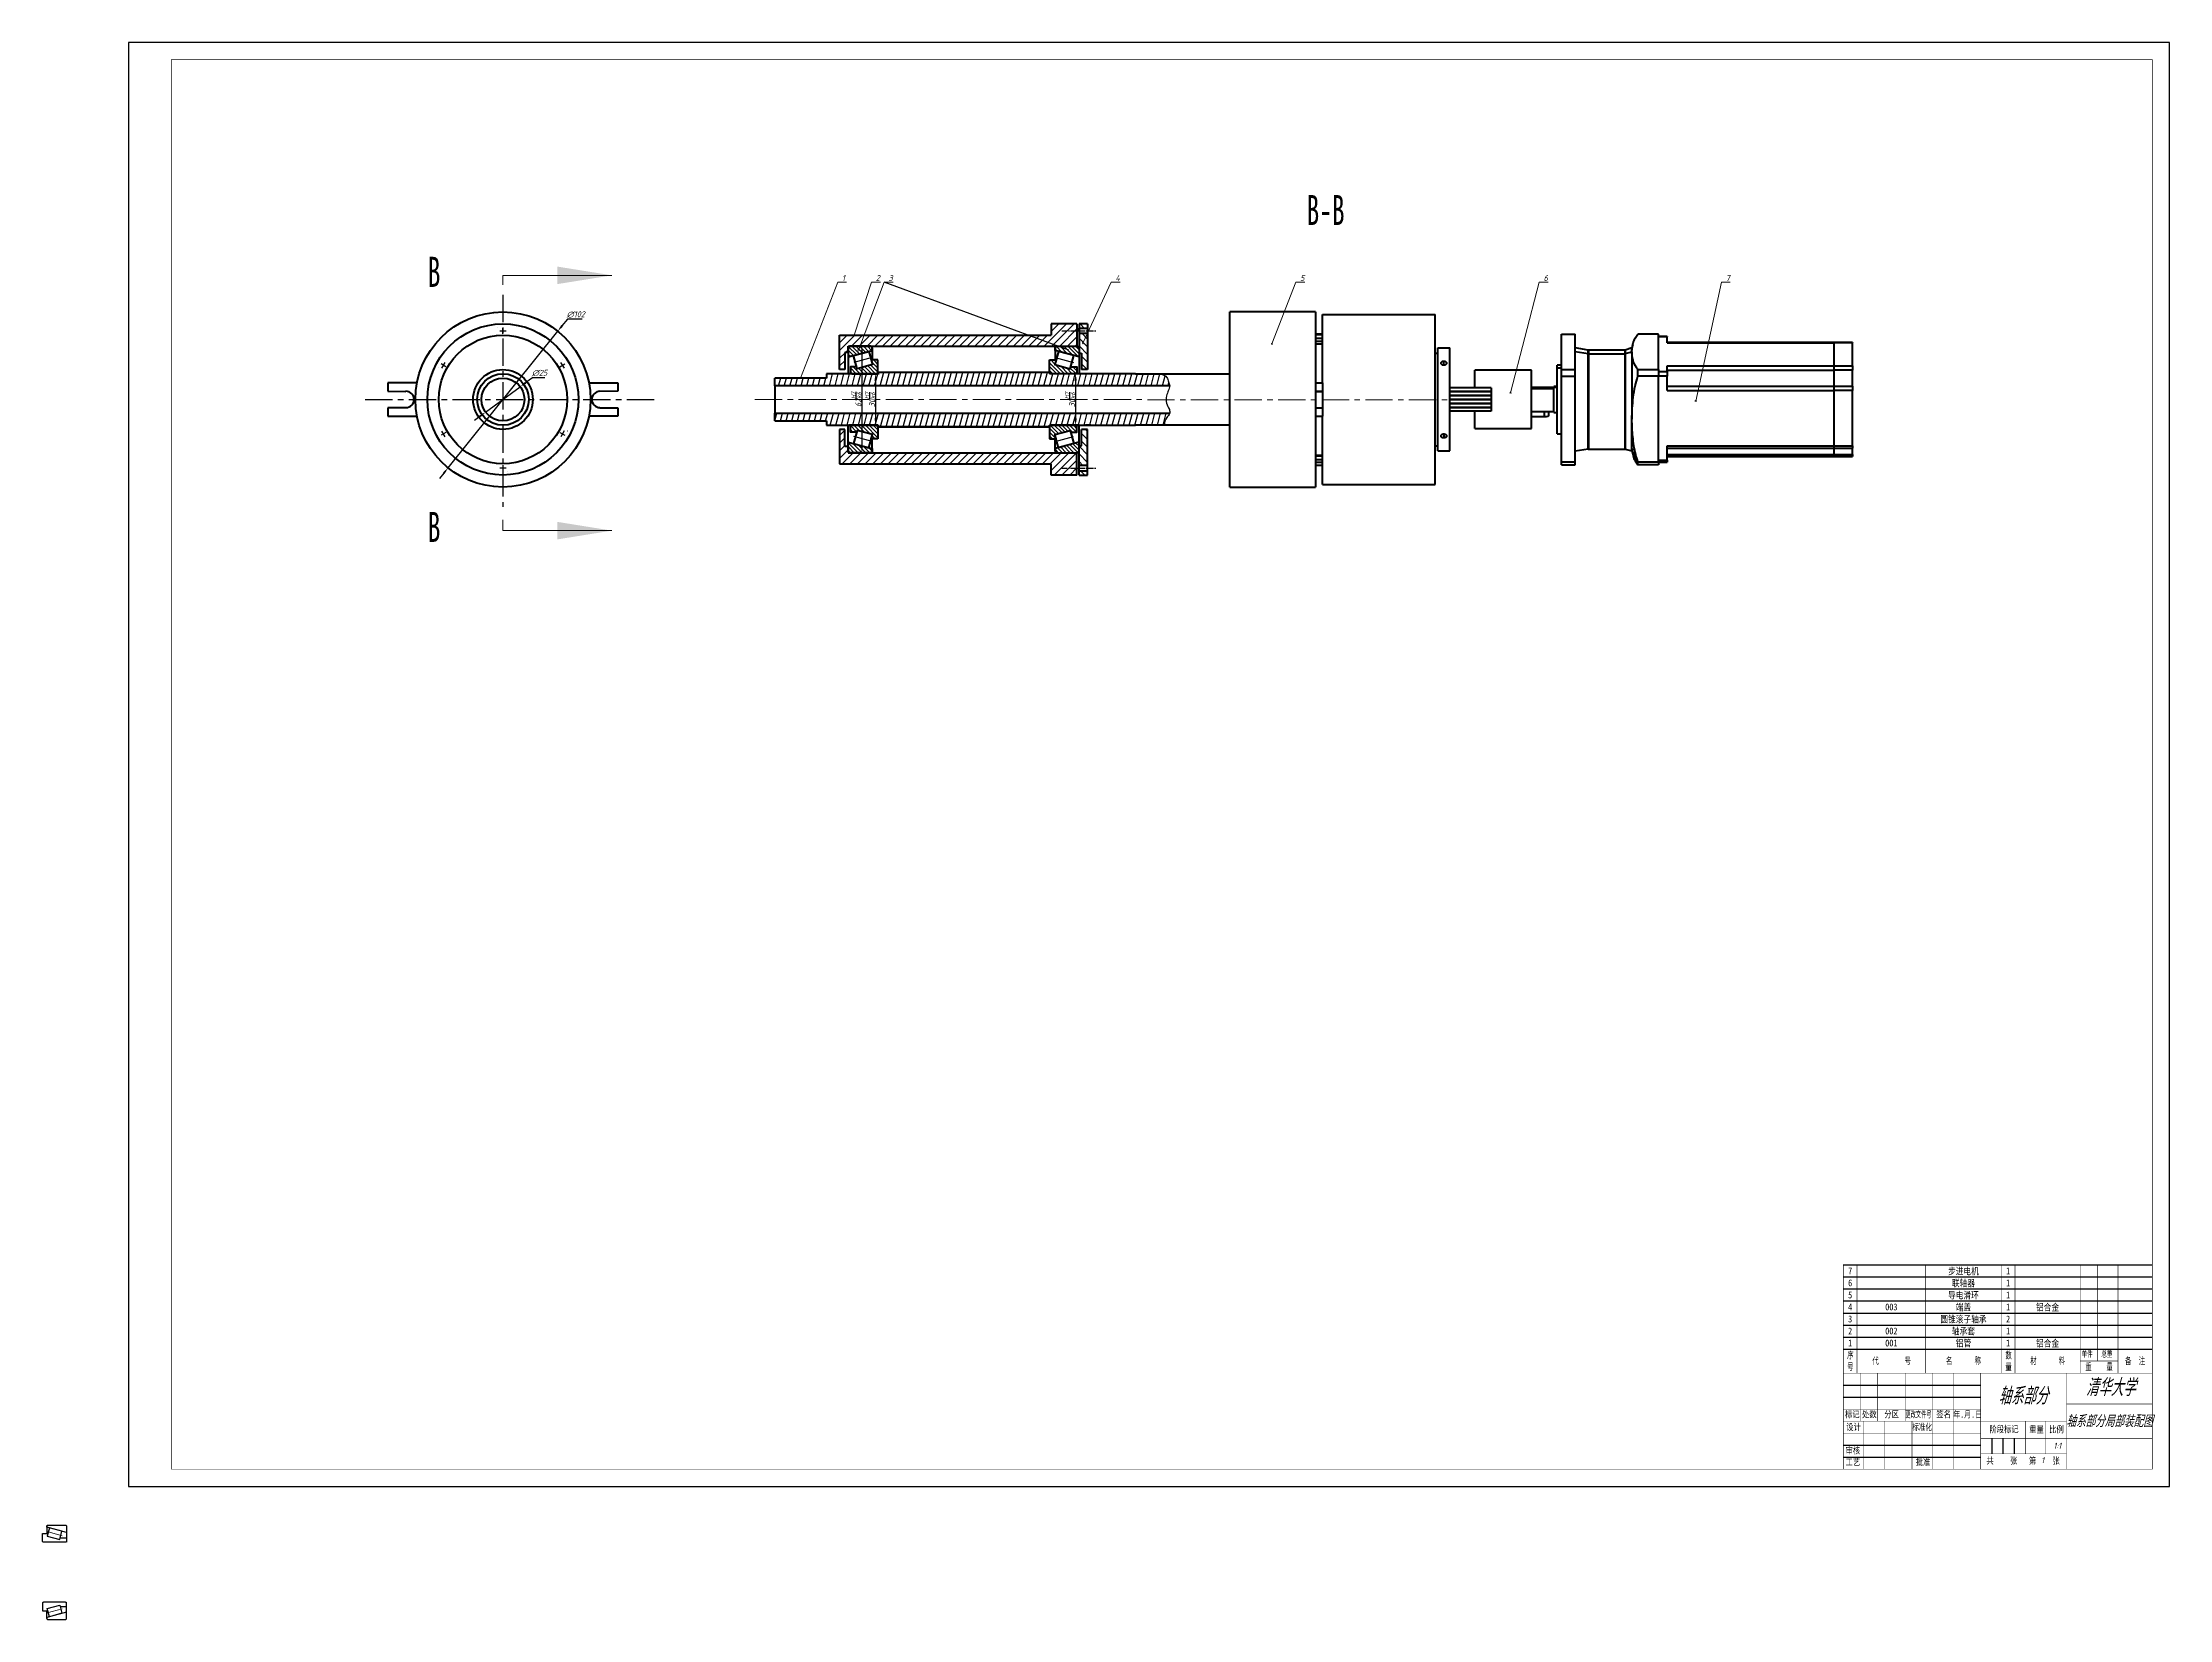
# Model space of a CAD drawing. Header units: millimetres. Extents: x -1060 to 1239, y -708 to 891.
# Drawn here: x 0 to 1239, y -28 to 891 of the extents above; entities that cross this region are included whole.
import ezdxf
from ezdxf import colors
from ezdxf.entities.mleader import LeaderData, LeaderLine
from ezdxf.enums import TextEntityAlignment as Align
from ezdxf.math import Vec2, Vec3

# ---------------------------------------------------------------- set-up
doc = ezdxf.new("R2010")
doc.units = ezdxf.units.MM
doc.header["$LTSCALE"] = 5
doc.linetypes.add('CENTER', pattern=[50.8, 31.75, -6.35, 6.35, -6.35])
doc.linetypes.add('HIDDEN', pattern=[1.905, 1.27, -0.635])
for name, color, linetype in [('bear1', 7, 'Continuous'), ('bear2', 7, 'CENTER'), ('draw', 7, 'Continuous'), ('tf', 7, 'Continuous'), ('图框', 7, 'Continuous')]:
    doc.layers.add(name, color=color, linetype=linetype)
for name, color, linetype, lineweight in [('剖面线', 3, 'Continuous', 25), ('尺寸标注', 7, 'Continuous', 25), ('文字标注', 7, 'Continuous', 25), ('点画线', 1, 'CENTER', 25), ('粗实线', 7, 'Continuous', 50), ('细实线', 3, 'Continuous', 25)]:
    doc.layers.add(name, color=color, linetype=linetype, lineweight=lineweight)
doc.styles.add('BIAOTILAN', font='SimSun.ttf', dxfattribs={"width": 0.66, "height": 7})
doc.styles.add('LABLE_FS', font='SimSun.ttf', dxfattribs={"width": 0.66, "height": 4})
doc.styles.add('SLDTEXTSTYLE5', font='TXT', dxfattribs={"width": 0.62})
doc.styles.add('国标汉字3.5', font='gbeitc.shx', dxfattribs={"height": 3.5, "bigfont": 'gbcbig.shx'})
doc.dimstyles.new('国标尺寸', dxfattribs={"dimtxt": 3.5, "dimasz": 4, "dimexe": 2, "dimexo": 0, "dimgap": 1, "dimtad": 1, "dimtoh": 1, "dimdec": 0, "dimdsep": 46, "dimtxsty": '国标汉字3.5', "dimcen": 3.5, "dimaunit": 1, "dimadec": 0, "dimazin": 1, "dimtfac": 1, "dimtdec": 0, "dimtmove": 0, "dimatfit": 3, "dimfxl": 1, "dimarcsym": 2})

msp = doc.modelspace()

# ---------------------------------------------------------------- texts
at = {"color": 7, "linetype": 'Continuous', "char_height": 17.5, "attachment_point": 1, "style": 'SLDTEXTSTYLE5'}
for insert in [(224.4, 766.2), (224.4, 617.6)]:
    msp.add_mtext('B', dxfattribs=dict(at, insert=insert))
at = {"layer": '图框', "insert": (747.4, 802.2), "char_height": 17.5, "attachment_point": 2, "style": 'SLDTEXTSTYLE5'}
msp.add_mtext('B-B', dxfattribs=at)
at = {"layer": '尺寸标注', "lineweight": 15, "insert": (1204, 88), "char_height": 7, "attachment_point": 5, "style": '国标汉字3.5'}
msp.add_mtext_dynamic_manual_height_columns('轴系部分局部装配图', width=50, gutter_width=17.5, heights=[0], dxfattribs=at)
at = {"layer": '文字标注', "attachment_point": 1, "style": '国标汉字3.5'}
for s, insert, char_height, width in [('清华大学', (1190.3, 112.6), 10, 60), ('轴系部分', (1139.3, 107.7), 10, 60), ('1:1', (1171.4, 75.4), 3.5, 8.847)]:
    msp.add_mtext(s, dxfattribs=dict(at, insert=insert, char_height=char_height, width=width))
at = {"layer": '文字标注', "insert": (1164.3, 67), "char_height": 3.5, "attachment_point": 1, "style": '国标汉字3.5'}
msp.add_mtext_dynamic_manual_height_columns('1', width=3.6, gutter_width=50, heights=[0], dxfattribs=at)

# ---------------------------------------------------------------- blocks, each defined once
blk = doc.blocks.new('BTLABLE')
for points in [[(0, 0, 0.3, 0.3, 0), (0, 7, 0.3, 0.3, 0), (0, 14, 0, 0, 0)], [(8, 0, 0.3, 0.3, 0), (8, 7, 0.3, 0.3, 0), (8, 14, 0, 0, 0)], [(48, 0, 0.3, 0.3, 0), (48, 7, 0.3, 0.3, 0), (48, 14, 0, 0, 0)], [(92, 0, 0.3, 0.3, 0), (92, 7, 0.3, 0.3, 0), (92, 14, 0, 0, 0)], [(100, 0, 0.3, 0.3, 0), (100, 7, 0.3, 0.3, 0), (100, 14, 0, 0, 0)], [(138, 0, 0.3, 0.3, 0), (138, 7, 0.3, 0.3, 0), (138, 14, 0, 0, 0)], [(148, 7, 0.3, 0.3, 0), (148, 14, 0, 0, 0)], [(160, 0, 0.3, 0.3, 0), (160, 7, 0.3, 0.3, 0), (160, 14, 0, 0, 0)], [(180, 0, 0.3, 0.3, 0), (180, 7, 0.3, 0.3, 0), (180, 14, 0, 0, 0)]]:
    blk.add_lwpolyline(points, format="xyseb")
at = {"const_width": 0.3}
for points in [[(0, 14), (180, 14)], [(0, 0), (180, 0)]]:
    blk.add_lwpolyline(points, dxfattribs=at)
at = {"layer": 'draw', "const_width": 0.3}
blk.add_lwpolyline([(138, 7), (160, 7)], dxfattribs=at)
at = {"layer": 'draw', "style": 'LABLE_FS'}
for s, insert, char_height, width, attachment_point in [('序号', (4.1, 6.9), 4, 6.097, 5), ('数量', (96.3, 6.9), 4, 6.097, 5), ('单件', (138.8, 12.9), 3.5, 8, 1), ('总重', (150.3, 12.9), 3.5, 8, 1), ('代       号', (28.2, 6.9), 4, 29.768, 5), ('名      称', (70, 7), 4, 34.43, 5), ('材      料', (119.1, 7), 4, 34.43, 5), ('重    量', (149, 3.5), 4, 19.726, 5), ('备  注', (170, 6.9), 4, 17.215, 5)]:
    blk.add_mtext(s, dxfattribs=dict(at, insert=insert, char_height=char_height, width=width, attachment_point=attachment_point))
blk = doc.blocks.new('Btl')
at = {"const_width": 0.3}
for points in [[(-180, 56), (-180, 0)], [(0, 56), (-180, 56)], [(0, 0), (0, 56)], [(-180, 0), (0, 0)]]:
    blk.add_lwpolyline(points, dxfattribs=at)
at = {"layer": 'tf'}
for p, q in [((-180, 49), (-100, 49)), ((-180, 42), (-100, 42)), ((-180, 14), (-100, 14)), ((-93.5, 18), (-93.5, 9)), ((-87, 18), (-87, 9)), ((-80.5, 18), (-80.5, 9)), ((-180, 7), (-100, 7))]:
    blk.add_line(p, q, dxfattribs=at)
at = {"layer": 'tf', "const_width": 0.3}
for points in [[(-170, 56), (-170, 28)], [(-160, 56), (-160, 28)], [(-144, 56), (-144, 28)], [(-128, 56), (-128, 28)], [(-116, 56), (-116, 28)], [(-100, 56), (-100, 0)], [(-50, 56), (-50, 0)], [(-50, 38), (0, 38)], [(-180, 35), (-100, 35)], [(-100, 28), (-180, 28)], [(-168, 28), (-168, 0)], [(-156, 28), (-156, 0)], [(-140, 28), (-140, 0)], [(-128, 28), (-128, 0)], [(-116, 28), (-116, 0)], [(-100, 28), (-50, 28)], [(-74, 28), (-74, 9)], [(-62, 28), (-62, 18), (-62, 9)], [(-180, 21), (-100, 21)], [(-100, 18), (-50, 18)], [(-50, 18), (0, 18)], [(-100, 9), (-50, 9)]]:
    blk.add_lwpolyline(points, dxfattribs=at)
at = {"layer": 'tf'}
blk.add_blockref('BTLABLE', (-180, 56), dxfattribs=at)
at = {"style": 'BIAOTILAN'}
for s, width, p in [('标记', 0.8, (-179, 30.1)), ('设计', 0.8, (-178.3, 22.7)), ('处数', 0.8, (-169.1, 30.1)), ('分区', 0.8, (-156.1, 30.1)), ('更改文件号', 0.57, (-143.8, 30.1)), ('标准化', 0.72, (-139.8, 22.7)), ('签名', 0.8, (-125.8, 30.1)), ('年.月.日', 0.75, (-115.9, 30.1)), ('阶段标记', 0.8, (-94.9, 21.4)), ('重量', 0.8, (-71.7, 21.3)), ('比例', 0.8, (-60.1, 21.3)), ('审核', 0.8, (-178.7, 9)), ('工艺', 0.8, (-178.7, 2.3)), ('批准', 0.8, (-137.8, 2.3)), ('共    张', 0.8, (-96.6, 3.1))]:
    blk.add_text(s, height=3.8, dxfattribs=dict(at, width=width)).set_placement(p)
at = {"style": 'BIAOTILAN', "width": 0.8}
blk.add_text('第    张', height=3.8, dxfattribs=at).set_placement((-62.9, 5.1), align=Align.MIDDLE)
blk = doc.blocks.new('tf')
at = {"layer": 'tf', "color": 0, "lineweight": 25}
blk.add_lwpolyline([(-594.5, -420.5), (594.5, -420.5), (594.5, 420.5), (-594.5, 420.5)], close=True, dxfattribs=at)
at = {"layer": 'tf', "color": 0, "lineweight": 25, "const_width": 0.3}
blk.add_lwpolyline([(-569.5, -410.5), (584.5, -410.5), (584.5, 410.5), (-569.5, 410.5)], close=True, dxfattribs=at)
at = {"layer": 'tf', "color": 0, "lineweight": 25}
blk.add_blockref('Btl', (584.5, -410.5), dxfattribs=at)
blk = doc.blocks.new('lable')
at = {"lineweight": 25}
for p, q in [((0, 7), (180, 7)), ((0, 0), (180, 0))]:
    blk.add_line(p, q, dxfattribs=at)
at = {"lineweight": 25, "const_width": 0.3}
for points in [[(0, 0), (0, 7)], [(8, 0), (8, 7)], [(48, 0), (48, 7)], [(92, 0), (92, 7)], [(100, 0), (100, 7)], [(138, 0), (138, 7)], [(148, 0), (148, 7)], [(160, 0), (160, 7)], [(180, 0), (180, 7)]]:
    blk.add_lwpolyline(points, dxfattribs=at)
at = {"layer": 'draw', "lineweight": 25, "style": 'LABLE_FS', "width": 0.8}
for tag, p in [('NO', (4, 3.5)), ('DIA_NO', (28, 3.5)), ('NAME', (70, 3.5)), ('NUM', (96, 3.5)), ('MATERIAL', (119, 3.5)), ('ONE', (143, 3.5)), ('ALL', (154, 3.5)), ('NOTICE', (170, 3.5))]:
    blk.add_attdef(tag, text='', height=4, dxfattribs=at).set_placement(p, align=Align.MIDDLE)
blk = doc.blocks.new('_DotSmall')
at = {"color": 0, "linetype": 'ByBlock', "lineweight": 15, "const_width": 0.5}
blk.add_lwpolyline([(-0.0625, 0, 1), (0.0625, 0, 1)], format="xyb", close=True, dxfattribs=at)
blk = doc.blocks.new('*D29')
at = {"layer": 'Defpoints', "color": 0, "ltscale": 0.1, "transparency": 16777216}
for p in [(478.1, 698.1), (478.6, 668.1), (485.3, 668.1)]:
    blk.add_point(p, dxfattribs=at)
at = {"layer": '文字标注', "color": 0, "lineweight": -2, "ltscale": 0.1, "transparency": 16777216}
for p, q in [((478.1, 698.1), (487.3, 698.1)), ((485.3, 694.1), (485.3, 672.1)), ((478.6, 668.1), (487.3, 668.1))]:
    blk.add_line(p, q, dxfattribs=at)
at = {"layer": '文字标注', "color": 0, "ltscale": 0.1, "transparency": 16777216}
for points in [[(484.6, 694.1), (486, 694.1), (485.3, 698.1)], [(484.6, 672.1), (486, 672.1), (485.3, 668.1)]]:
    blk.add_solid(points, dxfattribs=at)
at = {"layer": '文字标注', "color": 0, "ltscale": 0.1, "transparency": 16777216, "insert": (482, 683), "char_height": 3.5, "attachment_point": 5, "rotation": 90, "style": '国标汉字3.5'}
blk.add_mtext('30{\\H0.7x;\\SH7/k6;}', dxfattribs=at)
blk = doc.blocks.new('*D30')
at = {"layer": 'Defpoints', "color": 0, "ltscale": 0.1, "transparency": 16777216}
for p in [(478.8, 714.1), (477.3, 652.1), (478.8, 652.1)]:
    blk.add_point(p, dxfattribs=at)
at = {"layer": '文字标注', "color": 0, "lineweight": -2, "ltscale": 0.1, "transparency": 16777216}
for p, q in [((478.8, 714.1), (475.3, 714.1)), ((477.3, 710.1), (477.3, 656.1)), ((478.8, 652.1), (475.3, 652.1))]:
    blk.add_line(p, q, dxfattribs=at)
at = {"layer": '文字标注', "color": 0, "ltscale": 0.1, "transparency": 16777216}
for points in [[(476.6, 710.1), (478, 710.1), (477.3, 714.1)], [(476.6, 656.1), (478, 656.1), (477.3, 652.1)]]:
    blk.add_solid(points, dxfattribs=at)
at = {"layer": '文字标注', "color": 0, "ltscale": 0.1, "transparency": 16777216, "insert": (474, 683.1), "char_height": 3.5, "attachment_point": 5, "rotation": 90, "style": '国标汉字3.5'}
blk.add_mtext('62{\\H0.7x;\\SH7/k6;}', dxfattribs=at)
blk = doc.blocks.new('*D32')
at = {"layer": 'Defpoints', "color": 0, "ltscale": 0.1, "transparency": 16777216}
for p in [(594.6, 698.1), (595.1, 668.1), (601.8, 668.1)]:
    blk.add_point(p, dxfattribs=at)
at = {"layer": '文字标注', "color": 0, "lineweight": -2, "ltscale": 0.1, "transparency": 16777216}
for p, q in [((594.6, 698.1), (603.8, 698.1)), ((601.8, 694.1), (601.8, 672.1)), ((595.1, 668.1), (603.8, 668.1))]:
    blk.add_line(p, q, dxfattribs=at)
at = {"layer": '文字标注', "color": 0, "ltscale": 0.1, "transparency": 16777216}
for points in [[(601.1, 694.1), (602.5, 694.1), (601.8, 698.1)], [(601.1, 672.1), (602.5, 672.1), (601.8, 668.1)]]:
    blk.add_solid(points, dxfattribs=at)
at = {"layer": '文字标注', "color": 0, "ltscale": 0.1, "transparency": 16777216, "insert": (598.5, 683), "char_height": 3.5, "attachment_point": 5, "rotation": 90, "style": '国标汉字3.5'}
blk.add_mtext('30{\\H0.7x;\\SH7/k6;}', dxfattribs=at)
blk = doc.blocks.new('*D33')
at = {"layer": 'Defpoints', "color": 0, "ltscale": 0.1, "transparency": 16777216}
for p in [(278.3, 690.5), (258.1, 675.7)]:
    blk.add_point(p, dxfattribs=at)
at = {"layer": '文字标注', "color": 0, "lineweight": -2, "ltscale": 0.1, "transparency": 16777216}
for p, q in [((285.5, 695.8), (281.5, 692.9)), ((292.6, 695.8), (285.5, 695.8)), ((258.1, 675.7), (278.3, 690.5)), ((254.9, 673.3), (251.7, 670.9))]:
    blk.add_line(p, q, dxfattribs=at)
at = {"layer": '文字标注', "color": 0, "ltscale": 0.1, "transparency": 16777216}
for points in [[(281.1, 693.4), (281.9, 692.3), (278.3, 690.5)], [(254.5, 673.8), (255.3, 672.8), (258.1, 675.7)]]:
    blk.add_solid(points, dxfattribs=at)
at = {"layer": '文字标注', "color": 0, "ltscale": 0.1, "transparency": 16777216, "insert": (289.5, 698.5), "char_height": 3.5, "attachment_point": 5, "style": '国标汉字3.5'}
blk.add_mtext('∅25', dxfattribs=at)
blk = doc.blocks.new('*D34')
at = {"layer": 'Defpoints', "color": 0, "ltscale": 0.1, "transparency": 16777216}
for p in [(300.1, 722.8), (236.3, 643.3)]:
    blk.add_point(p, dxfattribs=at)
at = {"layer": '文字标注', "color": 0, "lineweight": -2, "ltscale": 0.1, "transparency": 16777216}
for p, q in [((236.3, 643.3), (300.1, 722.8)), ((305.8, 729.9), (302.6, 726)), ((314.3, 729.9), (305.8, 729.9)), ((233.8, 640.2), (231.3, 637.1))]:
    blk.add_line(p, q, dxfattribs=at)
at = {"layer": '文字标注', "color": 0, "ltscale": 0.1, "transparency": 16777216}
for points in [[(302.1, 726.4), (303.1, 725.5), (300.1, 722.8)], [(233.2, 640.6), (234.3, 639.8), (236.3, 643.3)]]:
    blk.add_solid(points, dxfattribs=at)
at = {"layer": '文字标注', "color": 0, "ltscale": 0.1, "transparency": 16777216, "insert": (310.6, 732.6), "char_height": 3.5, "attachment_point": 5, "style": '国标汉字3.5'}
blk.add_mtext('∅102', dxfattribs=at)

# ---------------------------------------------------------------- dimensions: what is measured, and where the dimension line sits
at = {"layer": '文字标注', "ltscale": 0.1}
for p1, p2, picture, middle in [((236.3, 643.3), (300.1, 722.8), '*D34', (310.6, 729.9)), ((258.1, 675.7), (278.3, 690.5), '*D33', (289.5, 695.8))]:
    dim = msp.add_diameter_dim_2p(p1=p1, p2=p2, dimstyle='国标尺寸', override={"dimldrblk": 'DotSmall'}, dxfattribs=at)
    dim.commit()
    dim.dimension.update_dxf_attribs({"geometry": picture, "text_midpoint": middle, "dimtype": 163})
dim = msp.add_linear_dim(base=(477.3, 652.1), p1=(478.8, 714.1), p2=(478.8, 652.1), angle=90, text='<>{\\H0.7x;\\SH7/k6;}', dimstyle='国标尺寸', override={"dimldrblk": 'DotSmall'}, dxfattribs=at)
dim.commit()
dim.dimension.update_dxf_attribs({"geometry": '*D30', "text_midpoint": (474, 683.1)})
for base, p1, p2, picture, middle in [((485.3, 668.1), (478.1, 698.1), (478.6, 668.1), '*D29', (485.3, 683)), ((601.8, 668.1), (594.6, 698.1), (595.1, 668.1), '*D32', (601.8, 683))]:
    dim = msp.add_linear_dim(base=base, p1=p1, p2=p2, angle=90, text='<>{\\H0.7x;\\SH7/k6;}', dimstyle='国标尺寸', override={"dimldrblk": 'DotSmall'}, dxfattribs=at)
    dim.commit()
    dim.dimension.update_dxf_attribs({"geometry": picture, "text_midpoint": middle, "dimtype": 160})

# ---------------------------------------------------------------- hatches: boundary and pattern name
at = {"layer": '剖面线', "ltscale": 0.1}
h = msp.add_hatch(dxfattribs=at)
h.set_pattern_fill('ANSI31', color=256)
h.set_pattern_definition([(45, (-108.949, -27.791), (-2.245064, 2.245064), [])])
h.paths.add_polyline_path([(584.7, 714.1), (602.6, 714.1), (602.6, 727.1), (587.6, 727.1), (587.6, 720.5), (464.3, 720.5), (464.3, 700.5), (467.3, 700.5), (467.3, 710.5), (469.3, 710.5), (469.3, 714.1)])
h.paths.add_polyline_path([(587.6, 645.7), (587.6, 639.1), (602.6, 639.1), (602.6, 652.1), (590.8, 652.1), (584.7, 652.1), (469.3, 652.1), (469.3, 655.7), (467.3, 655.7), (467.3, 665.7), (464.3, 665.7), (464.3, 645.7)])
h = msp.add_hatch(dxfattribs=at)
h.set_pattern_fill('ANSI31', color=256, angle=90)
h.set_pattern_definition([(135, (-108.949, -27.791), (-2.245064, -2.245064), [])])
h.paths.add_polyline_path([(608.8, 721.5), (603.8, 721.5), (603.8, 710.1), (605.3, 710.1), (605.3, 700.5), (608.8, 700.5), (608.8, 704.7)])
h.paths.add_polyline_path([(608.8, 661.4), (608.8, 665.7), (605.3, 665.7), (605.3, 656.1), (603.8, 656.1), (603.8, 644.7), (608.8, 644.7)])
h.paths.add_polyline_path([(608.8, 724.7), (608.8, 727.1), (603.8, 727.1), (603.8, 724.7)])
h.paths.add_polyline_path([(608.8, 639.1), (608.8, 641.5), (603.8, 641.5), (603.8, 639.1)])
h = msp.add_hatch(dxfattribs=at)
h.set_pattern_fill('ANSI31', color=256, scale=0.5, angle=90, style=0)
h.set_pattern_definition([(135, (-108.949, -27.791), (-1.122532, -1.122532), [])])
h.paths.add_polyline_path([(483.3, 711.7), (483.3, 713.1, 0.414214), (482.3, 714.1), (470.3, 714.1, 0.414214), (469.3, 713.1), (469.3, 707.9)])
h.paths.add_polyline_path([(486.6, 706.1), (482.7, 706.1), (483.4, 703.4), (474.5, 701), (474.2, 702.1), (470.6, 702.1), (470.6, 699.1, 0.414214), (471.6, 698.1), (485.6, 698.1, 0.414214), (486.6, 699.1)])
h.paths.add_polyline_path([(603.8, 713.1, 0.414214), (602.8, 714.1), (590.8, 714.1, 0.414214), (589.8, 713.1), (589.8, 711.7), (603.8, 707.9)])
h.paths.add_polyline_path([(602.6, 702.1), (598.9, 702.1), (598.6, 701), (589.7, 703.4), (590.4, 706.1), (586.6, 706.1), (586.6, 699.1, 0.414214), (587.6, 698.1), (601.6, 698.1, 0.414214), (602.6, 699.1)])
h.paths.add_polyline_path([(486.6, 667.1, 0.414214), (485.6, 668.1), (471.6, 668.1, 0.414214), (470.6, 667.1), (470.6, 664.1), (474.2, 664.1), (474.5, 665.1), (483.4, 662.7), (482.7, 660.1), (486.6, 660.1)])
h.paths.add_polyline_path([(469.3, 658.2), (469.3, 653.1, 0.414214), (470.3, 652.1), (482.3, 652.1, 0.414214), (483.3, 653.1), (483.3, 654.5)])
h.paths.add_polyline_path([(602.6, 667.1, 0.414214), (601.6, 668.1), (587.6, 668.1, 0.414214), (586.6, 667.1), (586.6, 660.1), (590.4, 660.1), (589.7, 662.7), (598.6, 665.1), (598.9, 664.1), (602.6, 664.1)])
h.paths.add_polyline_path([(603.8, 656.1), (603.8, 658.2), (589.8, 654.5), (589.8, 653.1, 0.414214), (590.8, 652.1), (602.8, 652.1, 0.414214), (603.8, 653.1)])
h = msp.add_hatch(dxfattribs=at)
h.set_pattern_fill('ANSI31', color=256, angle=30)
h.set_pattern_definition([(75, (-108.949, -27.791), (-3.0668145, 0.82175), [])])
edge = h.paths.add_edge_path()
edge.add_spline(control_points=[(656.6, 691.1), (656.5, 691.8), (656, 693.5), (655.1, 696.7), (652.6, 697.6), (651.1, 698.1)], knot_values=[0, 0, 0, 0, 2.332507, 5.110627, 9.539142, 9.539142, 9.539142, 9.539142], degree=3, periodic=0)
edge.add_line((651.1, 698.1), (636.6, 698.1))
edge.add_line((636.6, 698.1), (603.6, 698.1))
edge.add_line((603.6, 698.1), (602.6, 698.1))
edge.add_line((602.6, 698.1), (586.6, 698.1))
edge.add_line((586.6, 698.1), (586.6, 699.1))
edge.add_line((586.6, 699.1), (486.6, 699.1))
edge.add_line((486.6, 699.1), (486.6, 698.1))
edge.add_line((486.6, 698.1), (469.6, 698.1))
edge.add_line((469.6, 698.1), (456.6, 698.1))
edge.add_line((456.6, 698.1), (456.6, 695.6))
edge.add_line((456.6, 695.6), (426.6, 695.6))
edge.add_line((426.6, 695.6), (426.6, 691.1))
edge.add_line((426.6, 691.1), (656.6, 691.1))
edge = h.paths.add_edge_path()
edge.add_line((426.6, 675.1), (426.6, 670.6))
edge.add_line((426.6, 670.6), (456.6, 670.6))
edge.add_line((456.6, 670.6), (456.6, 668.1))
edge.add_line((456.6, 668.1), (469.6, 668.1))
edge.add_line((469.6, 668.1), (486.6, 668.1))
edge.add_line((486.6, 668.1), (486.6, 667.1))
edge.add_line((486.6, 667.1), (586.6, 667.1))
edge.add_line((586.6, 667.1), (586.6, 668.1))
edge.add_line((586.6, 668.1), (602.6, 668.1))
edge.add_line((602.6, 668.1), (603.6, 668.1))
edge.add_line((603.6, 668.1), (636.6, 668.1))
edge.add_line((636.6, 668.1), (653.3, 668.1))
edge.add_spline(control_points=[(653.3, 668.1), (653.6, 669.7), (654.2, 672.3), (656.3, 674.1), (656.6, 675.1)], knot_values=[26.19938, 26.19938, 26.19938, 26.19938, 31.009411, 33.97948, 33.97948, 33.97948, 33.97948], degree=3, periodic=0)
edge.add_line((656.6, 675.1), (426.6, 675.1))

# ---------------------------------------------------------------- linework, layer by layer
at = {"color": 7, "linetype": 'HIDDEN', "lineweight": 18}
for p, q in [((268.2, 755.4), (268.2, 749.9)), ((268.2, 606.7), (268.2, 614))]:
    msp.add_line(p, q, dxfattribs=at)
at = {"color": 7, "linetype": 'Continuous', "lineweight": 18}
for p, q in [((268.2, 755.4), (331.7, 755.4)), ((268.2, 606.7), (331.7, 606.7))]:
    msp.add_line(p, q, dxfattribs=at)
at = {"color": 7, "linetype": 'Continuous', "lineweight": 25}
for p, q in [((265.3, 725), (265.3, 725)), ((303.1, 706.6), (303, 706.5)), ((230.4, 701.5), (230.5, 701.5)), ((233.3, 659.6), (233.4, 659.6)), ((306, 664.6), (305.9, 664.6)), ((271.1, 641.1), (271.1, 641.2))]:
    msp.add_line(p, q, dxfattribs=at)
at = {"color": 7, "linetype": 'Continuous', "lineweight": 18}
for points in [[(331.7, 755.4), (299.9, 760.5), (299.9, 750.3)], [(331.7, 606.7), (299.9, 611.8), (299.9, 601.6)]]:
    msp.add_solid(points, dxfattribs=at)
at = {"layer": 'bear1', "lineweight": 30}
for points in [[(14, 23.2), (2.5, 26.3), (2.5, 26.9, -0.414214), (3.1, 27.5), (13.4, 27.5, -0.414214), (14, 26.9)], [(0, 22.5), (3.1, 22.5), (2.7, 21.1), (10, 19.1), (10.3, 20), (14, 20), (14, 18.1, -0.414214), (13.4, 17.5), (0.6, 17.5, -0.414214), (0, 18.1)], [(0, -22.5), (3.1, -22.5), (2.7, -21.1), (10, -19.1), (10.3, -20), (14, -20), (14, -18.1, 0.414214), (13.4, -17.5), (0.6, -17.5, 0.414214), (0, -18.1)], [(14, -23.2), (2.5, -26.3), (2.5, -26.9, 0.414214), (3.1, -27.5), (13.4, -27.5, 0.414214), (14, -26.9)]]:
    msp.add_lwpolyline(points, format="xyb", close=True, dxfattribs=at)
for points in [[(2.5, 26.9), (2.5, 22.5)], [(14, 26.9), (14, 17.5)], [(2.5, -26.9), (2.5, -22.5)], [(14, -26.9), (14, -17.5)]]:
    msp.add_lwpolyline(points, dxfattribs=at)
for points in [[(2.7, 21.1), (10, 19.1), (11.3, 23.9), (4, 25.9)], [(2.7, -21.1), (10, -19.1), (11.3, -23.9), (4, -25.9)]]:
    msp.add_lwpolyline(points, close=True, dxfattribs=at)
at = {"layer": 'bear2', "lineweight": 0}
for p, q in [((2.6, 23.7), (11.4, 21.3)), ((2.6, -23.7), (11.4, -21.3))]:
    msp.add_line(p, q, dxfattribs=at)
at = {"layer": '剖面线', "ltscale": 0.1}
msp.add_spline([(651.1, 698.1), (655, 695.9), (656, 693.3), (656.6, 691.1), (655.8, 688.2), (654.8, 685.2), (654.7, 680.9), (656.4, 677.2), (656.6, 675.1), (654.9, 672.6), (653.3, 668.1)], degree=3, dxfattribs=at)
at = {"layer": '文字标注', "ltscale": 0.1}
msp.add_line((597.8, 711.8), (490.3, 751.4), dxfattribs=at)
at = {"layer": '点画线', "ltscale": 0.1}
for p, q in [((268.2, 744), (268.2, 620.5)), ((266.3, 723), (270.1, 723)), ((268.2, 721.4), (268.2, 724.7)), ((235, 702.2), (232.2, 703.9)), ((232.6, 701.4), (234.5, 704.7)), ((301.4, 702.2), (304.2, 703.9)), ((301.8, 704.7), (303.8, 701.4)), ((188, 683.1), (359.2, 683.1)), ((235, 663.9), (232.2, 662.3)), ((234.6, 661.4), (232.6, 664.7)), ((301.4, 663.9), (304.2, 662.3)), ((303.8, 664.8), (301.9, 661.4)), ((268.2, 644.8), (268.2, 641.5)), ((270.1, 643.1), (266.3, 643.1))]:
    msp.add_line(p, q, dxfattribs=at)
at = {"layer": '点画线', "ltscale": 0.02}
for p, q in [((593.8, 723.1), (613.8, 723.1)), ((593.8, 643.1), (613.8, 643.1))]:
    msp.add_line(p, q, dxfattribs=at)
at = {"layer": '点画线', "lineweight": 15, "ltscale": 0.1}
msp.add_line((415, 683.1), (819.8, 682.9), dxfattribs=at)
at = {"layer": '粗实线'}
for p, q in [((741.6, 734.1), (691.6, 734.1)), ((691.6, 689.3), (691.6, 734.1)), ((741.6, 734.1), (741.6, 692.8)), ((745.6, 692.8), (745.6, 732.6)), ((745.6, 732.6), (811.2, 732.6)), ((811.2, 633.6), (811.2, 732.6)), ((464.3, 700.5), (464.3, 720.5)), ((464.3, 720.5), (587.6, 720.5)), ((602.6, 727.1), (587.6, 727.1)), ((587.6, 727.1), (587.6, 720.5)), ((602.6, 727.1), (602.6, 727.1)), ((602.6, 727.1), (602.6, 714.1)), ((603.8, 727.1), (603.8, 710.1)), ((741.6, 721.3), (745.6, 721.3)), ((741.6, 721), (745.6, 721)), ((741.6, 718.9), (745.6, 718.9)), ((884.9, 721.1), (892.9, 721.1)), ((884.9, 700.5), (884.9, 721.1)), ((892.9, 710.8), (892.9, 721.1)), ((941.4, 721.1), (929.4, 721.1)), ((941.4, 700.5), (941.4, 721.1)), ((946.4, 719.7), (941.4, 719.7)), ((946.4, 719.5), (941.4, 719.5)), ((946.4, 719.7), (946.4, 719.5)), ((946.4, 716.1), (946.4, 719.5)), ((469.3, 710.5), (467.3, 710.5)), ((467.3, 710.5), (467.3, 700.5)), ((469.3, 710.5), (469.3, 714.1)), ((469.3, 714.1), (584.7, 714.1)), ((469.3, 710.5), (469.3, 710.5)), ((584.7, 714.1), (602.6, 714.1)), ((603.8, 710.1), (605.3, 710.1)), ((605.3, 710.1), (605.3, 700.5)), ((741.6, 717.1), (745.6, 717.1)), ((741.6, 715.5), (745.6, 715.5)), ((811.2, 710.1), (812.8, 710.1)), ((812.8, 713.1), (819.8, 713.1)), ((812.8, 653.1), (812.8, 713.1)), ((819.8, 653.1), (819.8, 713.1)), ((900.4, 711.8), (892.9, 713.1)), ((900.4, 709.6), (892.9, 710.8)), ((892.9, 700.5), (892.9, 710.8)), ((900.4, 709.6), (900.4, 711.8)), ((900.4, 654.3), (900.4, 709.6)), ((921.9, 711.9), (900.5, 711.9)), ((900.5, 711.9), (900.5, 709.7)), ((900.5, 709.7), (921.9, 709.7)), ((900.5, 709.7), (900.5, 654.2)), ((921.9, 709.7), (921.9, 711.9)), ((921.9, 654.2), (921.9, 709.7)), ((925.9, 713.1), (922, 711.9)), ((922, 711.9), (922, 709.8)), ((922, 709.8), (925.9, 710.8)), ((922, 709.8), (922, 654.2)), ((926.4, 715.1), (925.9, 713.1)), ((925.9, 710.8), (925.9, 713.1)), ((925.9, 710.8), (925.9, 671.6)), ((1043.4, 716.2), (946.4, 716.2)), ((946.4, 716.1), (1043.4, 716.1)), ((1043.4, 716.2), (1043.4, 716.1)), ((1043.4, 716.1), (1043.4, 702.7)), ((1054.4, 716.2), (1043.5, 716.2)), ((1043.5, 716.2), (1043.5, 716.1)), ((1043.5, 716.1), (1043.5, 702.7)), ((1054.4, 716.1), (1043.5, 716.1)), ((1054.4, 716.2), (1054.4, 716.1)), ((1054.4, 702.7), (1054.4, 716.1)), ((456.6, 695.6), (426.6, 695.6)), ((426.6, 691.1), (426.6, 695.6)), ((469.6, 698.1), (456.6, 698.1)), ((456.6, 698.1), (456.6, 695.6)), ((467.3, 700.5), (464.3, 700.5)), ((486.6, 698.1), (469.6, 698.1)), ((486.1, 698.1), (471.1, 698.1)), ((486.6, 699.1), (586.6, 699.1)), ((486.6, 699.1), (486.6, 698.1)), ((488.5, 699.1), (493.5, 699.1)), ((488.5, 699.1), (584.7, 699.1)), ((579.7, 699.1), (584.7, 699.1)), ((586.6, 699.1), (586.6, 698.1)), ((602.6, 698.1), (586.6, 698.1)), ((603.6, 698.1), (602.6, 698.1)), ((636.6, 698.1), (603.6, 698.1)), ((608.8, 700.5), (605.3, 700.5)), ((610.6, 698.1), (607.6, 698.1)), ((636.6, 698.1), (691.6, 698.1)), ((816.3, 703.1), (816.3, 705.4)), ((867.4, 700.1), (834.4, 700.1)), ((834.4, 700), (834.4, 700.1)), ((834.4, 689.9), (834.4, 700)), ((867.4, 700), (867.4, 700.1)), ((867.4, 666.1), (867.4, 700)), ((884.9, 703.1), (882.4, 703.1)), ((882.4, 701.6), (882.4, 703.1)), ((882.4, 701.6), (884.9, 701.6)), ((882.4, 663.1), (882.4, 701.6)), ((884.9, 700.5), (892.9, 700.5)), ((884.9, 696.6), (884.9, 700.5)), ((884.9, 696.6), (892.9, 696.6)), ((884.9, 646.7), (884.9, 696.6)), ((892.9, 696.6), (892.9, 700.5)), ((892.9, 671.6), (892.9, 696.6)), ((929.4, 696.6), (929.4, 700.5)), ((929.4, 700.5), (941.4, 700.5)), ((941.4, 696.6), (929.4, 696.6)), ((941.4, 700.5), (941.4, 696.6)), ((941.4, 699.3), (946.4, 699.3)), ((946.4, 696.7), (941.4, 696.7)), ((941.4, 646.7), (941.4, 696.6)), ((946.4, 702.7), (1043.4, 702.7)), ((946.4, 699.3), (946.4, 702.7)), ((946.4, 700.2), (1043.4, 700.2)), ((946.4, 699.3), (946.4, 696.7)), ((946.4, 688.4), (946.4, 696.7)), ((1043.4, 702.7), (1043.4, 700.2)), ((1043.5, 702.7), (1043.5, 700.2)), ((1043.5, 702.7), (1054.4, 702.7)), ((1054.4, 700.2), (1043.5, 700.2)), ((1054.4, 702.7), (1054.4, 700.2)), ((201.2, 692.8), (201.2, 687.9)), ((218.1, 692.8), (201.2, 692.8)), ((201.2, 687.9), (211.7, 687.8)), ((318.3, 692.8), (335.2, 692.8)), ((335.2, 687.9), (324.7, 687.8)), ((335.2, 692.8), (335.2, 687.9)), ((656.6, 691.1), (426.6, 691.1)), ((426.6, 691.1), (426.6, 675.1)), ((691.6, 632.1), (691.6, 689.3)), ((741.6, 692.8), (745.6, 692.8)), ((741.6, 692.8), (741.6, 687.9)), ((741.6, 687.9), (741.6, 687.8)), ((741.6, 687.9), (745.6, 687.9)), ((741.6, 687.8), (745.6, 687.8)), ((741.6, 687.8), (741.6, 678.3)), ((745.6, 692.8), (745.6, 687.9)), ((745.6, 687.9), (745.6, 687.8)), ((745.6, 687.8), (745.6, 678.3)), ((834.4, 689.9), (819.8, 689.9)), ((843.8, 689.8), (819.8, 689.8)), ((843.8, 687.7), (819.8, 687.7)), ((834.4, 687.7), (819.8, 687.7)), ((843.8, 687.5), (819.8, 687.5)), ((843.8, 685.4), (819.8, 685.4)), ((834.4, 685.3), (819.8, 685.3)), ((843.8, 685.2), (819.8, 685.2)), ((843.8, 683.1), (819.8, 683.1)), ((834.4, 683), (819.8, 683)), ((843.8, 682.9), (819.8, 682.9)), ((843.8, 689.8), (843.8, 687.7)), ((843.8, 687.5), (843.8, 685.4)), ((843.8, 685.2), (843.8, 683.1)), ((843.8, 682.9), (843.8, 680.8)), ((880.4, 690.1), (867.4, 690.1)), ((867.4, 689.5), (880.4, 689.5)), ((882.4, 690.6), (880.4, 690.6)), ((880.4, 690), (880.4, 690.6)), ((880.4, 675.6), (880.4, 690)), ((882.4, 690), (880.4, 690)), ((946.4, 690.9), (1043.4, 690.9)), ((946.4, 688.4), (1043.4, 688.4)), ((1043.4, 690.9), (1043.4, 688.4)), ((1043.4, 688.4), (1043.4, 656)), ((1043.5, 690.9), (1054.4, 690.9)), ((1043.5, 690.9), (1043.5, 688.4)), ((1054.4, 688.4), (1043.5, 688.4)), ((1043.5, 688.4), (1043.5, 656)), ((1054.4, 690.9), (1054.4, 688.4)), ((1054.4, 656), (1054.4, 688.4)), ((211.7, 678.3), (201.2, 678.2)), ((201.2, 678.2), (201.2, 673.3)), ((201.2, 673.3), (218.1, 673.3)), ((335.2, 673.3), (318.3, 673.3)), ((324.7, 678.3), (335.2, 678.2)), ((335.2, 678.2), (335.2, 673.3)), ((426.6, 675.1), (656.6, 675.1)), ((426.6, 670.6), (426.6, 675.1)), ((426.6, 670.6), (456.6, 670.6)), ((456.6, 670.6), (456.6, 668.1)), ((741.6, 678.3), (741.6, 678.2)), ((741.6, 678.3), (745.6, 678.3)), ((741.6, 678.2), (745.6, 678.2)), ((741.6, 678.2), (741.6, 673.3)), ((741.6, 673.3), (741.6, 632.1)), ((741.6, 673.3), (745.6, 673.3)), ((745.6, 678.3), (745.6, 678.2)), ((745.6, 678.2), (745.6, 673.3)), ((745.6, 633.6), (745.6, 673.3)), ((843.8, 680.8), (819.8, 680.8)), ((834.4, 680.7), (819.8, 680.7)), ((843.8, 680.6), (819.8, 680.6)), ((843.8, 678.5), (819.8, 678.5)), ((834.4, 678.4), (819.8, 678.4)), ((843.8, 678.3), (819.8, 678.3)), ((843.8, 676.2), (819.8, 676.2)), ((834.4, 666.1), (834.4, 676.3)), ((843.8, 680.6), (843.8, 678.5)), ((843.8, 678.3), (843.8, 676.2)), ((867.4, 676.1), (880.4, 676.1)), ((874.9, 672.9), (867.4, 672.9)), ((874.9, 672.9), (874.9, 676.1)), ((877.4, 673.8), (877.4, 676.1)), ((880.4, 675.6), (882.4, 675.6)), ((892.9, 646.7), (892.9, 671.6)), ((925.9, 654.8), (925.9, 671.6)), ((456.6, 668.1), (469.6, 668.1)), ((467.3, 665.7), (464.3, 665.7)), ((464.3, 665.7), (464.3, 645.7)), ((467.3, 655.7), (467.3, 665.7)), ((469.6, 668.1), (486.6, 668.1)), ((486.6, 668.1), (469.6, 668.1)), ((471.1, 668.1), (486.1, 668.1)), ((486.1, 668.1), (471.1, 668.1)), ((486.6, 668.1), (486.6, 667.1)), ((486.6, 667.1), (486.6, 668.1)), ((586.6, 667.1), (486.6, 667.1)), ((486.6, 667.1), (586.6, 667.1)), ((493.5, 667.1), (488.5, 667.1)), ((584.7, 667.1), (488.5, 667.1)), ((488.5, 667.1), (493.5, 667.1)), ((488.5, 667.1), (584.7, 667.1)), ((584.7, 667.1), (579.7, 667.1)), ((579.7, 667.1), (584.7, 667.1)), ((586.6, 668.1), (603.6, 668.1)), ((586.6, 668.1), (586.6, 667.1)), ((602.6, 668.1), (586.6, 668.1)), ((586.6, 667.1), (586.6, 668.1)), ((603.6, 668.1), (602.6, 668.1)), ((603.6, 668.1), (636.6, 668.1)), ((605.3, 656.1), (605.3, 665.7)), ((608.8, 665.7), (605.3, 665.7)), ((607.6, 668.1), (610.6, 668.1)), ((610.6, 668.1), (607.6, 668.1)), ((691.6, 668.1), (636.6, 668.1)), ((816.3, 663.1), (816.3, 660.7)), ((834.4, 666.1), (867.4, 666.1)), ((882.4, 663.1), (884.9, 663.1)), ((464.3, 645.7), (587.6, 645.7)), ((469.3, 655.7), (467.3, 655.7)), ((469.3, 655.7), (469.3, 655.7)), ((469.3, 655.7), (469.3, 652.1)), ((469.3, 652.1), (584.7, 652.1)), ((584.7, 652.1), (602.6, 652.1)), ((587.6, 639.1), (587.6, 645.7)), ((602.6, 639.1), (602.6, 652.1)), ((603.8, 656.1), (605.3, 656.1)), ((603.8, 639.1), (603.8, 656.1)), ((741.6, 650.7), (745.6, 650.7)), ((741.6, 650.3), (745.6, 650.3)), ((741.6, 648.2), (745.6, 648.2)), ((741.6, 646.5), (745.6, 646.5)), ((741.6, 644.9), (745.6, 644.9)), ((811.2, 656.1), (812.8, 656.1)), ((812.8, 653.1), (819.8, 653.1)), ((884.9, 646.7), (892.9, 646.7)), ((884.9, 645), (884.9, 646.7)), ((884.9, 645), (892.9, 645)), ((892.9, 653.1), (900.4, 654.3)), ((892.9, 645), (892.9, 646.7)), ((900.5, 654.2), (921.9, 654.2)), ((922, 654.2), (925.9, 653.1)), ((925.9, 653.1), (925.9, 654.8)), ((925.9, 653.1), (926.6, 650.6)), ((929.4, 646.7), (941.4, 646.7)), ((929.4, 645), (929.4, 646.7)), ((941.4, 645), (929.4, 645)), ((941.4, 647.7), (946.4, 647.7)), ((941.4, 646.7), (941.4, 645)), ((941.4, 646.5), (946.4, 646.5)), ((946.4, 656), (1043.4, 656)), ((946.4, 647.7), (946.4, 656)), ((946.4, 654.8), (1043.4, 654.8)), ((946.4, 651), (1043.4, 651)), ((946.4, 649.9), (1043.4, 649.9)), ((946.4, 647.7), (946.4, 646.5)), ((1043.4, 656), (1043.4, 654.8)), ((1043.4, 651), (1043.4, 649.9)), ((1043.5, 656), (1054.4, 656)), ((1043.5, 656), (1043.5, 654.8)), ((1043.5, 654.8), (1054.4, 654.8)), ((1043.5, 651), (1054.4, 651)), ((1043.5, 651), (1043.5, 649.9)), ((1043.5, 649.9), (1054.4, 649.9)), ((1054.4, 656), (1054.4, 654.8)), ((1054.4, 651), (1054.4, 649.9)), ((602.6, 639.1), (587.6, 639.1)), ((602.6, 639.1), (602.6, 639.1)), ((691.6, 632.1), (741.6, 632.1)), ((745.6, 633.6), (811.2, 633.6))]:
    msp.add_line(p, q, dxfattribs=at)
at = {"layer": '粗实线', "color": 7}
for p, q in [((608.8, 727.1), (603.8, 727.1)), ((608.8, 727.1), (608.8, 704.7)), ((608.8, 704.7), (608.8, 700.5)), ((608.8, 661.4), (608.8, 665.7)), ((608.8, 639.1), (608.8, 661.4)), ((603.8, 639.1), (608.8, 639.1))]:
    msp.add_line(p, q, dxfattribs=at)
at = {"layer": '粗实线', "ltscale": 0.1}
for p, q in [((603.8, 723.1), (603.8, 724.7)), ((603.8, 724.7), (608.8, 724.7)), ((608.8, 721.5), (603.8, 721.5)), ((608.8, 724.7), (608.8, 723.1)), ((608.8, 723.1), (608.8, 721.5)), ((608.8, 644.7), (603.8, 644.7)), ((603.8, 641.5), (608.8, 641.5))]:
    msp.add_line(p, q, dxfattribs=at)
at = {"layer": '粗实线'}
for points in [[(469.3, 707.9), (483.3, 711.7), (483.3, 713.1, 0.414214), (482.3, 714.1), (470.3, 714.1, 0.414214), (469.3, 713.1)], [(603.8, 707.9), (589.8, 711.7), (589.8, 713.1, -0.414214), (590.8, 714.1), (602.8, 714.1, -0.414214), (603.8, 713.1)], [(486.6, 706.1), (482.7, 706.1), (483.4, 703.4), (474.5, 701), (474.2, 702.1), (470.6, 702.1), (470.6, 699.1, 0.414214), (471.6, 698.1), (485.6, 698.1, 0.414214), (486.6, 699.1)], [(586.6, 706.1), (590.4, 706.1), (589.7, 703.4), (598.6, 701), (598.9, 702.1), (602.6, 702.1), (602.6, 699.1, -0.414214), (601.6, 698.1), (587.6, 698.1, -0.414214), (586.6, 699.1)], [(469.3, 658.2), (483.3, 654.5), (483.3, 653.1, -0.414214), (482.3, 652.1), (470.3, 652.1, -0.414214), (469.3, 653.1)], [(486.6, 660.1), (482.7, 660.1), (483.4, 662.7), (474.5, 665.1), (474.2, 664.1), (470.6, 664.1), (470.6, 667.1, -0.414214), (471.6, 668.1), (485.6, 668.1, -0.414214), (486.6, 667.1)], [(586.6, 660.1), (590.4, 660.1), (589.7, 662.7), (598.6, 665.1), (598.9, 664.1), (602.6, 664.1), (602.6, 667.1, 0.414214), (601.6, 668.1), (587.6, 668.1, 0.414214), (586.6, 667.1)], [(603.8, 658.2), (589.8, 654.5), (589.8, 653.1, 0.414214), (590.8, 652.1), (602.8, 652.1, 0.414214), (603.8, 653.1)]]:
    msp.add_lwpolyline(points, format="xyb", close=True, dxfattribs=at)
for points in [[(469.3, 713.1), (469.3, 698.1)], [(483.3, 713.1), (483.3, 706.1)], [(589.8, 713.1), (589.8, 706.1)], [(603.8, 713.1), (603.8, 698.1)], [(469.3, 653.1), (469.3, 668.1)], [(483.3, 653.1), (483.3, 660.1)], [(589.8, 653.1), (589.8, 660.1)], [(603.8, 653.1), (603.8, 668.1)]]:
    msp.add_lwpolyline(points, dxfattribs=at)
for points in [[(483.4, 703.4), (474.5, 701), (472.4, 708.7), (481.4, 711.1)], [(589.7, 703.4), (598.6, 701), (600.7, 708.7), (591.8, 711.1)], [(483.4, 662.7), (474.5, 665.1), (472.4, 657.4), (481.4, 655)], [(589.7, 662.7), (598.6, 665.1), (600.7, 657.4), (591.8, 655)]]:
    msp.add_lwpolyline(points, close=True, dxfattribs=at)
at = {"layer": '粗实线', "flags": 128}
for points in [[(1043.4, 700.3), (1043.4, 700.3), (1043.4, 700.3), (1043.4, 700.2), (1043.4, 700.2), (1043.5, 700.2), (1043.5, 700.2), (1043.5, 700.2), (1043.5, 700.2)], [(1043.4, 688.4), (1043.4, 688.4), (1043.4, 688.4), (1043.4, 688.4), (1043.4, 688.4), (1043.5, 688.4), (1043.5, 688.4), (1043.5, 688.4), (1043.5, 688.4)], [(877.4, 673.8), (877.2, 673.5), (876.7, 673.2), (875.9, 672.9), (874.9, 672.9)], [(1043.4, 656.1), (1043.4, 656), (1043.4, 656), (1043.4, 656), (1043.4, 656), (1043.5, 656), (1043.5, 656), (1043.5, 656), (1043.5, 656)], [(1043.5, 651), (1043.5, 651), (1043.5, 651), (1043.5, 651), (1043.4, 651), (1043.4, 651), (1043.4, 651.1), (1043.4, 651.1), (1043.4, 651.1)]]:
    msp.add_lwpolyline(points, dxfattribs=at)
at = {"layer": '粗实线'}
msp.add_circle((268.2, 683.1), 51, dxfattribs=at)
at = {"layer": '粗实线', "ltscale": 0.1}
for radius in [44, 37.4, 17.4, 15, 12.5]:
    msp.add_circle((268.2, 683.1), radius, dxfattribs=at)
at = {"layer": '粗实线'}
for centre, radius, start, end in [((900.5, 711.8), 0.1, 90, 180), ((900.5, 709.6), 0.0964, 87.8337, 177.656), ((922, 711.8), 0.1, 106.0399, 180), ((922, 709.7), 0.0938, 103.1993, 178.4582), ((1043.5, 716.1), 0.1, 90, 180), ((1043.5, 716), 0.0964, 87.8337, 177.656), ((1043.5, 702.6), 0.0964, 87.8337, 177.656), ((211.7, 683.1), 4.75, 270, 90), ((324.7, 683.1), 4.75, 90, 270), ((1043.5, 690.8), 0.0954, 87.1363, 176.8167), ((900.5, 654.3), 0.1, 180, 270), ((922, 654.3), 0.1, 180, 253.9601), ((1043.5, 654.9), 0.1, 180, 270), ((1043.5, 650), 0.1, 180, 270)]:
    msp.add_arc(centre, radius, start, end, dxfattribs=at)
for points, knots in [([(925.9, 710.8), (925.9, 711.7), (926, 713.4), (926.6, 716.1), (927.5, 718.7), (928.8, 720.3), (929.4, 721.1)], [0, 0, 0, 0, 0.2504668, 0.4998527, 0.7690264, 1, 1, 1, 1]), ([(929.4, 700.5), (928.9, 701.1), (927.9, 702.4), (927, 704.4), (926.3, 706.6), (926, 708.7), (925.9, 710.1), (925.9, 710.8)], [0, 0, 0, 0, 0.182066, 0.388241, 0.597985, 0.79958, 1, 1, 1, 1]), ([(816.3, 703.1), (816, 703.1), (815.6, 703.1), (815.1, 703.4), (814.7, 703.8), (814.6, 704.3), (814.7, 704.7), (815.1, 705.1), (815.6, 705.4), (816, 705.4), (816.3, 705.4)], [0, 0, 0, 0, 0.124891, 0.24978, 0.374712, 0.499742, 0.624816, 0.749778, 0.874674, 1, 1, 1, 1]), ([(816.3, 705.4), (816.5, 705.4), (816.9, 705.4), (817.5, 705.1), (817.8, 704.7), (818, 704.3), (817.8, 703.8), (817.5, 703.4), (816.9, 703.1), (816.5, 703.1), (816.3, 703.1)], [0, 0, 0, 0, 0.125082, 0.250057, 0.374976, 0.499888, 0.624855, 0.749931, 0.875024, 1, 1, 1, 1]), ([(925.9, 671.6), (925.9, 673.7), (926, 677.9), (926.6, 684.4), (927.5, 690.7), (928.8, 694.7), (929.4, 696.6)], [0, 0, 0, 0, 0.250467, 0.499853, 0.769026, 1, 1, 1, 1]), ([(1043.4, 700.2), (1043.4, 699.5), (1043.4, 698.1), (1043.4, 696), (1043.4, 694), (1043.4, 692.2), (1043.4, 691.4), (1043.4, 690.9)], [0, 0, 0, 0, 0.206448, 0.386188, 0.553929, 0.760051, 1, 1, 1, 1]), ([(1043.5, 700.2), (1043.5, 699.2), (1043.5, 697.8), (1043.5, 695.9), (1043.5, 694.7), (1043.5, 693.6), (1043.5, 692.1), (1043.5, 691.4), (1043.5, 690.9)], [0, 0, 0, 0, 0.269157, 0.387251, 0.5, 0.612749, 0.730843, 1, 1, 1, 1]), ([(1054.4, 690.9), (1054.4, 691.3), (1054.4, 692), (1054.4, 693.5), (1054.4, 695.4), (1054.4, 697.7), (1054.4, 699.4), (1054.4, 700.2)], [0, 0, 0, 0, 0.206448, 0.386188, 0.553929, 0.760051, 1, 1, 1, 1]), ([(929.4, 646.7), (928.9, 648.1), (927.9, 651.3), (927, 656.2), (926.3, 661.4), (926, 666.5), (925.9, 669.9), (925.9, 671.6)], [0, 0, 0, 0, 0.182066, 0.388241, 0.597985, 0.79958, 1, 1, 1, 1]), ([(816.3, 660.7), (816, 660.7), (815.6, 660.8), (815.1, 661), (814.7, 661.4), (814.6, 661.9), (814.7, 662.3), (815.1, 662.7), (815.6, 663), (816, 663), (816.3, 663.1)], [0, 0, 0, 0, 0.124891, 0.24978, 0.374712, 0.499742, 0.624816, 0.749778, 0.874674, 1, 1, 1, 1]), ([(816.3, 663.1), (816.5, 663), (816.9, 663), (817.5, 662.7), (817.8, 662.3), (818, 661.9), (817.8, 661.4), (817.5, 661), (816.9, 660.8), (816.5, 660.7), (816.3, 660.7)], [0, 0, 0, 0, 0.125082, 0.250057, 0.374976, 0.499888, 0.624855, 0.749931, 0.875024, 1, 1, 1, 1]), ([(929.4, 645), (928.6, 646.8), (927.1, 650), (926.3, 653.3), (925.9, 654.8)], [0, 0, 0, 0, 0.55942, 1, 1, 1, 1]), ([(926.5, 650.6), (926.6, 650.5), (926.8, 649.4), (927.5, 647.5), (928.8, 645.8), (929.4, 645)], [0, 0, 0, 0, 0.083667, 0.576827, 1, 1, 1, 1]), ([(1043.4, 654.8), (1043.4, 654.8), (1043.4, 654.5), (1043.4, 653.2), (1043.4, 651.8), (1043.4, 651)], [0, 0, 0, 0, 0.0131502, 0.4691584, 1, 1, 1, 1]), ([(1054.4, 651), (1054.4, 651.7), (1054.4, 653), (1054.4, 654.3), (1054.4, 654.7), (1054.4, 654.8)], [0, 0, 0, 0, 0.444936, 0.832311, 1, 1, 1, 1])]:
    msp.add_open_spline(points, degree=3, knots=knots, dxfattribs=at)
at = {"layer": '细实线'}
for p, q in [((483.3, 707.5), (472.6, 704.6)), ((589.8, 707.5), (600.5, 704.6)), ((483.3, 658.6), (472.6, 661.5)), ((589.8, 658.6), (600.5, 661.5))]:
    msp.add_line(p, q, dxfattribs=at)

# ---------------------------------------------------------------- block references
at = {"layer": '文字标注'}
msp.add_blockref('tf', (644.5, 470.5), dxfattribs=at)
for p, values in [((1049, 172), {'NO': '7', 'NAME': '步进电机', 'NUM': '1'}), ((1049, 165), {'NO': '6', 'NAME': '联轴器', 'NUM': '1'}), ((1049, 158), {'NO': '5', 'NAME': '导电滑环', 'NUM': '1'}), ((1049, 151), {'NO': '4', 'DIA_NO': '003', 'NAME': '端盖', 'NUM': '1', 'MATERIAL': '铝合金'}), ((1049, 144), {'NO': '3', 'NAME': '圆锥滚子轴承', 'NUM': '2'}), ((1049, 137), {'NO': '2', 'DIA_NO': '002', 'NAME': '轴承套', 'NUM': '1'}), ((1049, 130), {'NO': '1', 'DIA_NO': '001', 'NAME': '铝管', 'NUM': '1', 'MATERIAL': '铝合金'})]:
    msp.add_blockref('lable', p, dxfattribs=at).add_auto_attribs(values)

msp.set_redraw_order([(e.dxf.handle, doc.entitydb.next_handle()) for e in msp.query("TEXT MTEXT ATTDEF DIMENSION ARC_DIMENSION")])  # texts and dimensions are drawn at this point

# ---------------------------------------------------------------- leaders
at = {"layer": '文字标注', "ltscale": 0.1}
ml = msp.add_multileader_mtext('Standard', dxfattribs=at)
ml.set_content('1', color=256, style='国标汉字3.5')
ml.set_leader_properties(lineweight=15)
ml.set_arrow_properties(name='DOTSMALL')
ml.build(insert=Vec2(0, 0))
ml.multileader.update_dxf_attribs({"text_left_attachment_type": 6, "dogleg_length": 0.5, "arrow_head_size": 2})
ctx = ml.context
ctx.base_point, ctx.char_height, ctx.arrow_head_size, ctx.plane_origin = Vec3(463.7, 751.4), 3.5, 2, Vec3(441.6, 695.6)
ctx.left_attachment = 6
notes = []
notes.append((ctx, [(0, (1, 1, 0), (463.2, 751.4), (1, 0), 0.5, [(0, [(441.6, 695.6)], 0, [])])]))
ctx.mtext.insert, ctx.mtext.flow_direction = Vec3(465.7, 755.6), 5
ml = msp.add_multileader_mtext('Standard', dxfattribs=at)
ml.set_content('2', color=256, style='国标汉字3.5')
ml.set_leader_properties(lineweight=15)
ml.set_arrow_properties(name='DOTSMALL')
ml.build(insert=Vec2(0, 0))
ml.multileader.update_dxf_attribs({"text_left_attachment_type": 6, "dogleg_length": 0.5, "arrow_head_size": 2})
ctx = ml.context
ctx.base_point, ctx.char_height, ctx.arrow_head_size, ctx.plane_origin = Vec3(483.4, 751.4), 3.5, 2, Vec3(472.8, 720.5)
ctx.left_attachment = 6
notes.append((ctx, [(0, (1, 1, 0), (482.9, 751.4), (1, 0), 0.5, [(0, [(472.8, 720.5)], 0, [])])]))
ctx.mtext.insert, ctx.mtext.flow_direction = Vec3(485.4, 755.6), 5
ml = msp.add_multileader_mtext('Standard', dxfattribs=at)
ml.set_content('3', color=256, style='国标汉字3.5')
ml.set_leader_properties(lineweight=15)
ml.set_arrow_properties(name='DOTSMALL')
ml.build(insert=Vec2(0, 0))
ml.multileader.update_dxf_attribs({"text_left_attachment_type": 6, "dogleg_length": 0.5, "arrow_head_size": 2})
ctx = ml.context
ctx.base_point, ctx.char_height, ctx.arrow_head_size, ctx.plane_origin = Vec3(490.8, 751.4), 3.5, 2, Vec3(475.3, 711.8)
ctx.left_attachment = 6
notes.append((ctx, [(0, (1, 1, 0), (490.3, 751.4), (1, 0), 0.5, [(0, [(475.3, 711.8)], 0, [])])]))
ctx.mtext.insert, ctx.mtext.flow_direction = Vec3(492.8, 755.6), 5
ml = msp.add_multileader_mtext('Standard', dxfattribs=at)
ml.set_content('4', color=256, style='国标汉字3.5')
ml.set_leader_properties(lineweight=15)
ml.set_arrow_properties(name='DOTSMALL')
ml.build(insert=Vec2(0, 0))
ml.multileader.update_dxf_attribs({"text_left_attachment_type": 6, "dogleg_length": 0.5, "arrow_head_size": 2})
ctx = ml.context
ctx.base_point, ctx.char_height, ctx.arrow_head_size, ctx.plane_origin = Vec3(623, 751.4), 3.5, 2, Vec3(606.1, 715.9)
ctx.left_attachment = 6
notes.append((ctx, [(0, (1, 1, 0), (622.5, 751.4), (1, 0), 0.5, [(0, [(606.1, 715.9)], 0, [])])]))
ctx.mtext.insert, ctx.mtext.flow_direction = Vec3(625, 755.6), 5
ml = msp.add_multileader_mtext('Standard', dxfattribs=at)
ml.set_content('5', color=256, style='国标汉字3.5')
ml.set_leader_properties(lineweight=15)
ml.set_arrow_properties(name='DOTSMALL')
ml.build(insert=Vec2(0, 0))
ml.multileader.update_dxf_attribs({"text_left_attachment_type": 6, "dogleg_length": 0.5, "arrow_head_size": 2})
ctx = ml.context
ctx.base_point, ctx.char_height, ctx.arrow_head_size, ctx.plane_origin = Vec3(730.6, 751.4), 3.5, 2, Vec3(716.2, 715.5)
ctx.left_attachment = 6
notes.append((ctx, [(0, (1, 1, 0), (730.1, 751.4), (1, 0), 0.5, [(0, [(716.2, 715.5)], 0, [])])]))
ctx.mtext.insert, ctx.mtext.flow_direction = Vec3(732.6, 755.6), 5
ml = msp.add_multileader_mtext('Standard', dxfattribs=at)
ml.set_content('6', color=256, style='国标汉字3.5')
ml.set_leader_properties(lineweight=15)
ml.set_arrow_properties(name='DOTSMALL')
ml.build(insert=Vec2(0, 0))
ml.multileader.update_dxf_attribs({"text_left_attachment_type": 6, "dogleg_length": 0.5, "arrow_head_size": 2})
ctx = ml.context
ctx.base_point, ctx.char_height, ctx.arrow_head_size, ctx.plane_origin = Vec3(872.4, 751.4), 3.5, 2, Vec3(855.2, 687)
ctx.left_attachment = 6
notes.append((ctx, [(0, (1, 1, 0), (871.9, 751.4), (1, 0), 0.5, [(0, [(855.2, 687)], 0, [])])]))
ctx.mtext.insert, ctx.mtext.flow_direction = Vec3(874.4, 755.6), 5
ml = msp.add_multileader_mtext('Standard', dxfattribs=at)
ml.set_content('7', color=256, style='国标汉字3.5')
ml.set_leader_properties(lineweight=15)
ml.set_arrow_properties(name='DOTSMALL')
ml.build(insert=Vec2(0, 0))
ml.multileader.update_dxf_attribs({"text_left_attachment_type": 6, "dogleg_length": 0.5, "arrow_head_size": 2})
ctx = ml.context
ctx.base_point, ctx.char_height, ctx.arrow_head_size, ctx.plane_origin = Vec3(978.5, 751.4), 3.5, 2, Vec3(963, 682.2)
ctx.left_attachment = 6
notes.append((ctx, [(0, (1, 1, 0), (978, 751.4), (1, 0), 0.5, [(0, [(963, 682.2)], 0, [])])]))
ctx.mtext.insert, ctx.mtext.flow_direction = Vec3(980.5, 755.6), 5
for ctx, leaders in notes:
    for number, flags, end, landing, length, lines in leaders:
        leader = LeaderData()
        leader.index, (leader.has_last_leader_line, leader.has_dogleg_vector, leader.attachment_direction) = number, flags
        leader.last_leader_point, leader.dogleg_vector, leader.dogleg_length = Vec3(end), Vec3(landing), length
        for number, points, colour, breaks in lines:
            line = LeaderLine()
            line.index, line.vertices, line.color, line.breaks = number, Vec3.list(points), colors.encode_raw_color(colour), breaks
            leader.lines.append(line)
        ctx.leaders.append(leader)

doc.saveas('drawing.dxf')
